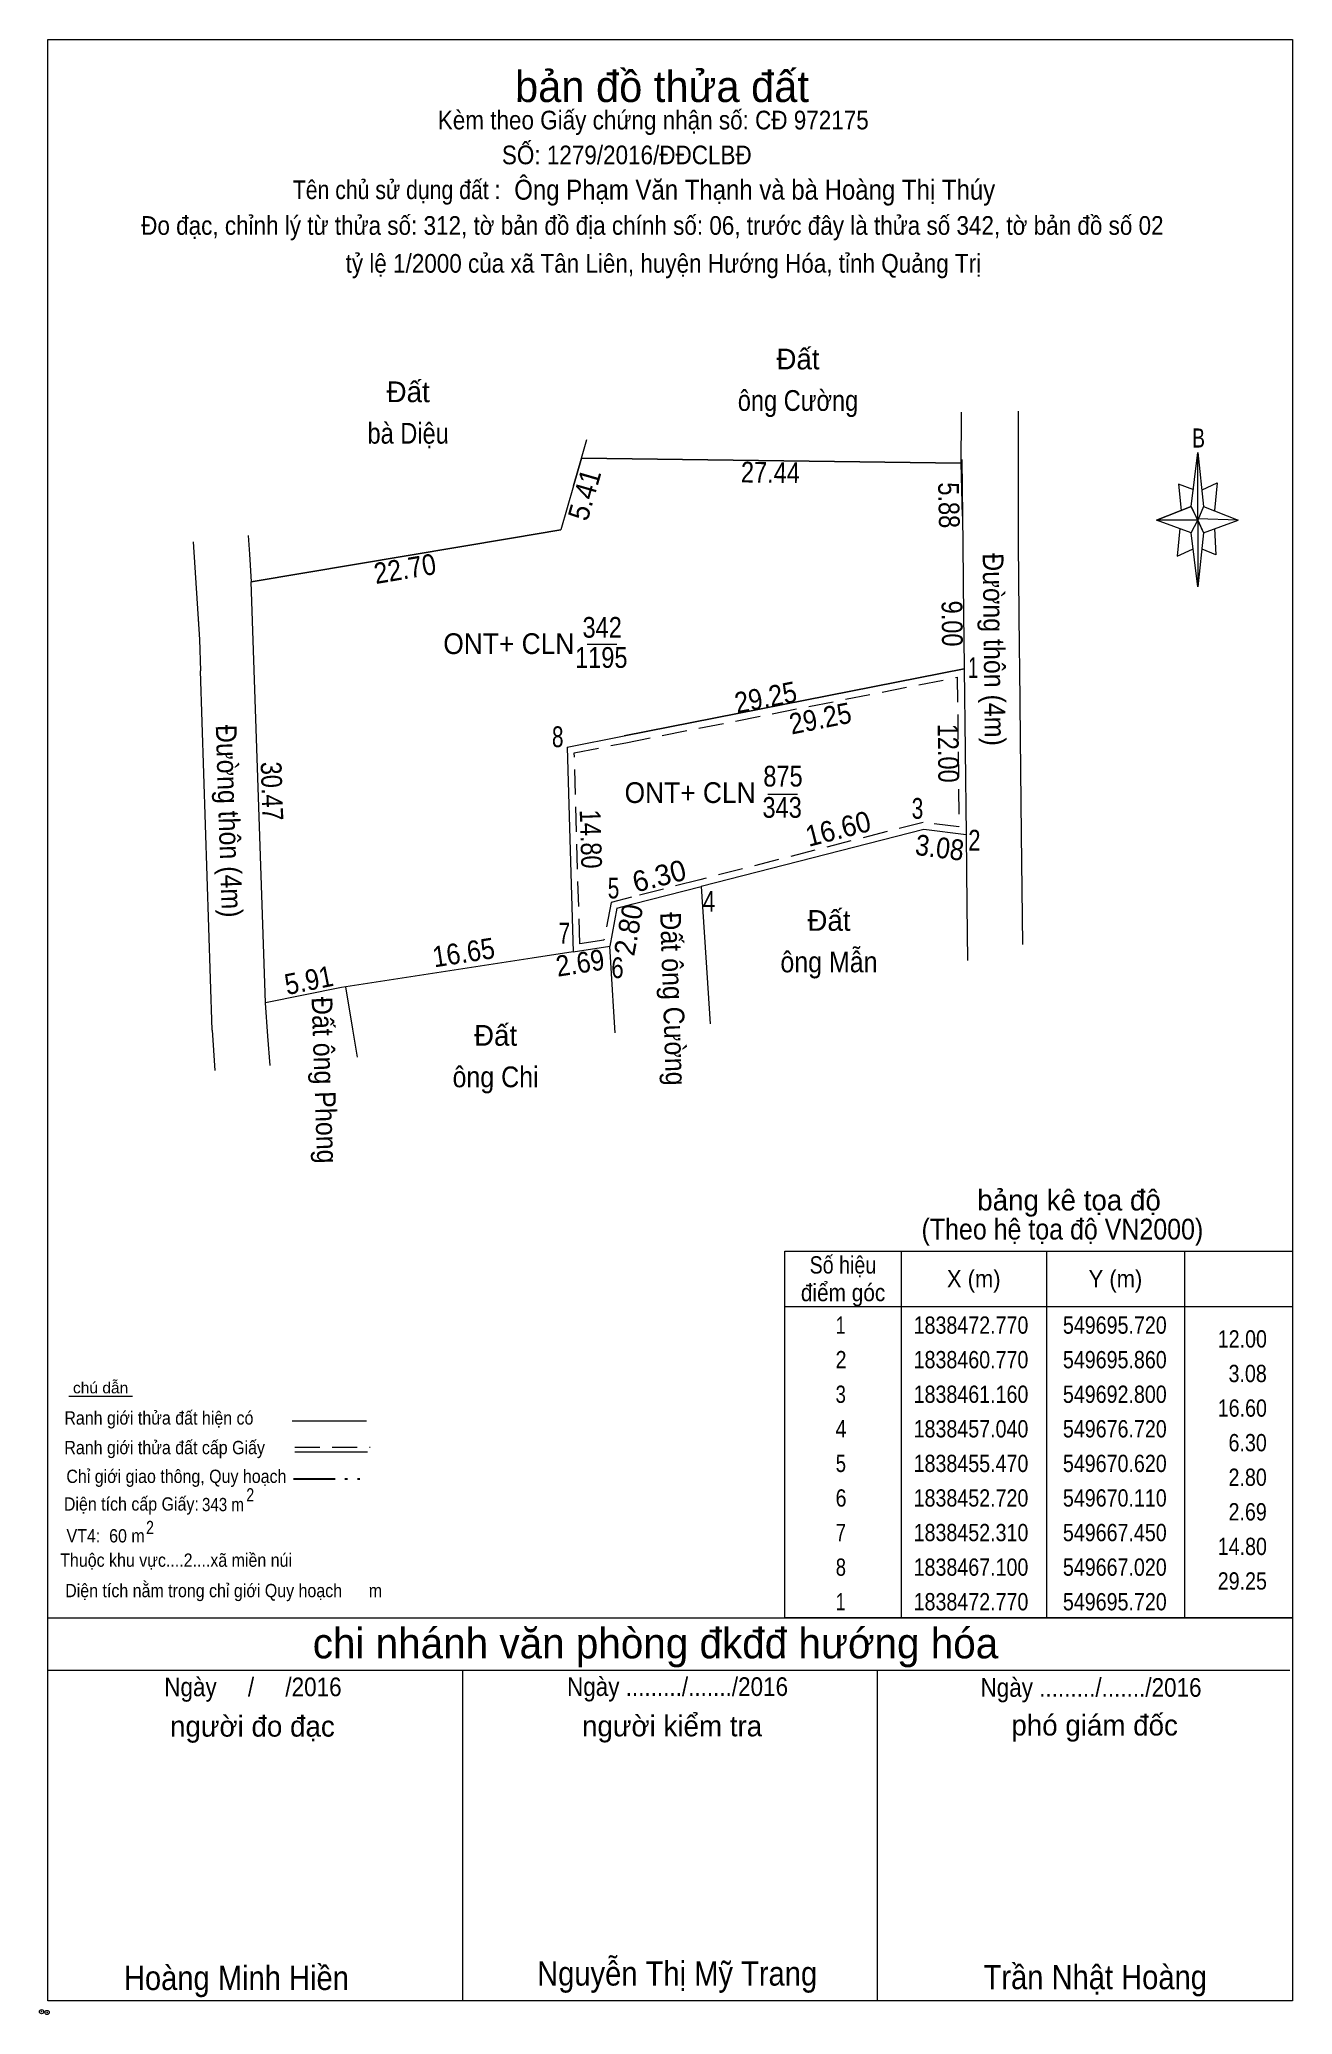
# Model space of a CAD drawing. Header units: metres. Extents: x 549135 to 549719, y 1838375 to 1838524.
# Drawn here: x 549628.9 to 549719.5, y 1838375.5 to 1838518.3 of the extents above; entities that cross this region are included whole.
import ezdxf
from ezdxf.enums import TextEntityAlignment as Align

# ---------------------------------------------------------------- set-up
doc = ezdxf.new("R2010")
doc.units = ezdxf.units.M
doc.header["$LTSCALE"] = 0.6
doc.header["$PDMODE"] = 32
doc.header["$PDSIZE"] = 0.3
doc.linetypes.add('DASH_DOUBLE_DOT', pattern=[9.2, 5, -1.2, 0.3, -1.2, 0.3, -1.2])
doc.linetypes.add('MEDIUM_DASHED', pattern=[4.5, 3, -1.5])
for name, color, linetype, lineweight in [('14', 7, 'Continuous', 13), ('18', 7, 'Continuous', 25), ('63', 7, 'Continuous', 13)]:
    doc.layers.add(name, color=color, linetype=linetype, lineweight=lineweight)
doc.layers.add('15', color=7, linetype='Continuous')

msp = doc.modelspace()

# ---------------------------------------------------------------- texts
at = {"layer": '14'}
for s, height, p in [('bản đồ thửa đất', 2.25, (549673.875, 1838513.75)), ('bảng kê tọa độ', 1.5, (549703.31, 1838433.61)), ('chi nhánh văn phòng đkđđ hướng hóa', 2.187, (549673.405, 1838401.23)), ('người đo đạc', 1.5, (549644.255, 1838395.57)), ('người kiểm tra', 1.5, (549674.605, 1838395.59)), ('phó giám đốc', 1.5, (549705.16, 1838395.65))]:
    msp.add_text(s, height=height, dxfattribs=at).set_placement(p, align=Align.CENTER)
for s, height, width, p in [('Kèm theo Giấy chứng nhận số: CĐ 972175', 1.35, 0.9, (549673.245, 1838511.77)), ('SỐ: 1279/2016/ĐĐCLBĐ', 1.35, 0.9, (549671.33, 1838509.25)), ('Tên chủ sử dụng đất :', 1.35, 0.85, (549654.685, 1838506.73)), ('Đo đạc, chỉnh lý từ thửa số: 312, tờ bản đồ địa chính số: 06, trước đây là thửa số 342, tờ bản đồ số 02', 1.35, 0.9, (549673.18, 1838504.15)), (' tỷ lệ 1/2000 của xã Tân Liên, huyện Hướng Hóa, tỉnh Quảng Trị', 1.35, 0.9, (549673.75, 1838501.41)), ('B', 1.378, 0.75, (549712.68, 1838488.77)), ('(Theo hệ tọa độ VN2000)', 1.5, 0.9, (549702.83, 1838431.51)), ('chú dẫn', 0.8, 1.05, (549633.28, 1838420.39)), ('Ranh giới thửa đất hiện có ', 0.96, 0.9, (549637.655, 1838418.13)), ('Ranh giới thửa đất cấp Giấy', 0.96, 0.9, (549637.91, 1838415.99)), ('Chỉ giới giao thông, Quy hoạch', 0.96, 0.9, (549638.76, 1838413.91)), ('Diện tích cấp Giấy: ', 0.96, 0.9, (549635.665, 1838411.91)), ('343 m ', 0.96, 0.85, (549642.28, 1838411.87)), ('2', 0.96, 0.8, (549644.1, 1838412.57)), ('2', 0.96, 0.8, (549644.1, 1838412.57)), (' VT4:  60 m ', 0.96, 0.9, (549633.64, 1838409.61)), ('2', 0.96, 0.8, (549636.85, 1838410.21)), ('Thuộc khu vực....2....xã miền núi', 0.96, 0.9, (549638.74, 1838407.85)), ('Diện tích nằm trong chỉ giới Quy hoạch      m', 0.96, 0.9, (549642.175, 1838405.65)), ('Ngày     /     /2016', 1.35, 0.9, (549644.295, 1838398.49)), ('Ngày ........./......./2016', 1.35, 0.9, (549675, 1838398.51)), ('Ngày ........./......./2016', 1.35, 0.9, (549704.9, 1838398.45)), ('Hoàng Minh Hiền', 1.75, 0.9, (549643.1, 1838377.25)), ('Nguyễn Thị Mỹ Trang', 1.75, 0.9, (549674.97, 1838377.57)), ('Trần Nhật Hoàng', 1.75, 0.9, (549705.205, 1838377.31))]:
    msp.add_text(s, height=height, dxfattribs=dict(at, width=width)).set_placement(p, align=Align.CENTER)
at = {"layer": '14', "width": 0.9}
msp.add_text('Ông Phạm Văn Thạnh và bà Hoàng Thị Thúy', height=1.44, dxfattribs=at).set_placement((549663.19, 1838506.69))
at = {"layer": '15'}
for s, width, p in [('1', 0.65, (549696.375, 1838472.11)), ('8', 0.75, (549666.335, 1838467.11)), ('3', 0.75, (549692.35, 1838461.93)), ('2', 0.8, (549696.465, 1838459.63)), ('5', 0.75, (549670.37, 1838456.17)), ('4', 0.8, (549677.28, 1838455.21)), ('7', 0.75, (549666.815, 1838452.91)), ('6', 0.8, (549670.655, 1838450.41))]:
    msp.add_text(s, height=1.5, dxfattribs=dict(at, width=width)).set_placement(p, align=Align.CENTER)
at = {"layer": '63'}
for p in [(549683.71, 1838494.42), (549655.52, 1838492.05), (549685.95, 1838453.83), (549661.84, 1838445.52)]:
    msp.add_text('Đất', height=1.5, dxfattribs=at).set_placement(p, align=Align.CENTER)
for s, height, width, p in [('ông Cường', 1.5, 0.85, (549683.71, 1838491.42)), ('bà Diệu', 1.5, 0.85, (549655.52, 1838489.05)), ('342', 1.5, 0.85, (549669.55, 1838475.02)), ('ONT+ CLN', 1.5, 0.95, (549662.8, 1838473.84)), ('1195', 1.5, 0.85, (549669.485, 1838472.84)), ('875', 1.5, 0.85, (549682.625, 1838464.26)), ('ONT+ CLN', 1.5, 0.95, (549675.91, 1838463.07)), ('343', 1.5, 0.85, (549682.565, 1838462)), ('ông Mẫn', 1.5, 0.9, (549685.95, 1838450.83)), ('ông Chi', 1.5, 0.9, (549661.84, 1838442.52)), ('Số hiệu', 1.25, 0.85, (549686.96, 1838429.05)), ('điểm góc', 1.25, 0.9, (549686.97, 1838427.05)), ('X (m)', 1.25, 0.95, (549696.42, 1838428.05)), ('Y (m)', 1.25, 0.95, (549706.665, 1838428.05)), (' 1', 1.25, 0.75, (549686.62, 1838424.7)), ('1838472.770', 1.25, 0.85, (549696.22, 1838424.7)), ('549695.720', 1.25, 0.85, (549706.62, 1838424.7)), (' 2', 1.25, 0.85, (549686.625, 1838422.2)), ('1838460.770', 1.25, 0.85, (549696.22, 1838422.2)), ('549695.860', 1.25, 0.85, (549706.62, 1838422.2)), (' 3', 1.25, 0.8, (549686.615, 1838419.7)), ('1838461.160', 1.25, 0.85, (549696.22, 1838419.7)), ('549692.800', 1.25, 0.85, (549706.62, 1838419.7)), (' 4', 1.25, 0.85, (549686.62, 1838417.2)), ('1838457.040', 1.25, 0.85, (549696.22, 1838417.2)), ('549676.720', 1.25, 0.85, (549706.62, 1838417.2)), (' 5', 1.25, 0.8, (549686.625, 1838414.7)), ('1838455.470', 1.25, 0.85, (549696.22, 1838414.7)), ('549670.620', 1.25, 0.85, (549706.62, 1838414.7)), (' 6', 1.25, 0.85, (549686.625, 1838412.2)), ('1838452.720', 1.25, 0.85, (549696.22, 1838412.2)), ('549670.110', 1.25, 0.85, (549706.62, 1838412.2)), (' 7', 1.25, 0.8, (549686.625, 1838409.7)), ('1838452.310', 1.25, 0.85, (549696.22, 1838409.7)), ('549667.450', 1.25, 0.85, (549706.62, 1838409.7)), (' 8', 1.25, 0.8, (549686.625, 1838407.2)), ('1838467.100', 1.25, 0.85, (549696.22, 1838407.2)), ('549667.020', 1.25, 0.85, (549706.62, 1838407.2)), (' 1', 1.25, 0.75, (549686.62, 1838404.7)), ('1838472.770', 1.25, 0.85, (549696.22, 1838404.7)), ('549695.720', 1.25, 0.85, (549706.62, 1838404.7))]:
    msp.add_text(s, height=height, dxfattribs=dict(at, width=width)).set_placement(p, align=Align.CENTER)
for s, rotation, width, p in [('5.41', 74.011, 0.95, (549668.991, 1838485.1584)), ('27.44', 359.248, 0.85, (549681.7052, 1838486.2213)), ('5.88', 271.267, 0.85, (549693.8771, 1838484.5816)), ('22.70', 9.483, 0.9, (549655.4064, 1838479.2703)), ('Đường thôn (4m)', 270.637, 0.9, (549697.1452, 1838474.1583)), ('9.00', 270.637, 0.85, (549694.1089, 1838476.0333)), ('29.25', 11.175, 0.9, (549681.5146, 1838469.9754)), ('29.25', 11.175, 0.9, (549685.4646, 1838468.4554)), ('Đường thôn (4m)', 271.829, 0.9, (549641.8267, 1838461.7339)), ('12.00', 270.668, 0.85, (549693.8355, 1838466.6637)), ('30.47', 271.937, 0.85, (549644.9237, 1838463.9004)), ('14.80', 271.665, 0.85, (549667.9839, 1838460.4418)), ('16.60', 14.371, 0.95, (549686.7938, 1838460.4877)), ('3.08', 352.737, 0.9, (549693.8652, 1838459.1076)), ('2.80', 79.494, 0.95, (549672.1935, 1838453.7683)), ('Đất ông Cường', 271.937, 0.9, (549673.9513, 1838448.8804)), ('16.65', 8.738, 0.9, (549659.6411, 1838451.5245)), ('5.91', 11.329, 0.9, (549648.4827, 1838449.5251)), ('2.69', 8.762, 0.9, (549668.0657, 1838450.7737)), ('Đất ông Phong', 271.937, 0.9, (549648.7377, 1838443.0054))]:
    msp.add_text(s, height=1.5, rotation=rotation, dxfattribs=dict(at, width=width)).set_placement(p, align=Align.CENTER)
msp.add_text('6.30', height=1.5, rotation=14.433, dxfattribs=at).set_placement((549673.8581, 1838457.0705), align=Align.CENTER)
at = {"layer": '63', "width": 0.85}
for s, p in [('12.00', (549717.62, 1838423.7)), ('3.08', (549717.61, 1838421.2)), ('16.60', (549717.62, 1838418.7)), ('6.30', (549717.61, 1838416.2)), ('2.80', (549717.61, 1838413.7)), ('2.69', (549717.61, 1838411.2)), ('14.80', (549717.62, 1838408.7)), ('29.25', (549717.62, 1838406.2))]:
    msp.add_text(s, height=1.25, dxfattribs=at).set_placement(p, align=Align.RIGHT)

# ---------------------------------------------------------------- linework, layer by layer
at = {"layer": '14'}
for p, q in [((549712.13, 1838484.51), (549712.63, 1838488.41)), ((549713.03, 1838484.51), (549715.53, 1838483.51)), ((549712.13, 1838482.61), (549709.63, 1838483.51)), ((549713.83, 1838482.91), (549713.93, 1838481.01)), ((549713.03, 1838482.61), (549712.63, 1838478.71)), ((549713.93, 1838481.01), (549712.93, 1838481.41)), ((549630.98, 1838420.19), (549635.58, 1838420.19)), ((549647.13, 1838418.41), (549652.51, 1838418.41)), ((549647.33, 1838416.17), (549652.59, 1838416.17)), ((549629.47, 1838404.17), (549719.47, 1838404.17)), ((549629.47, 1838400.37), (549719.27, 1838400.37)), ((549629.47, 1838400.37), (549719.27, 1838400.37)), ((549629.47, 1838400.37), (549719.27, 1838400.37)), ((549659.47, 1838376.47), (549659.47, 1838400.37)), ((549689.47, 1838376.47), (549689.47, 1838400.37))]:
    msp.add_line(p, q, dxfattribs=at)
at = {"layer": '14', "linetype": 'MEDIUM_DASHED'}
msp.add_line((549647.33, 1838416.49), (549652.77, 1838416.49), dxfattribs=at)
at = {"layer": '14', "linetype": 'DASH_DOUBLE_DOT', "lineweight": 25}
msp.add_line((549647.23, 1838414.21), (549652.47, 1838414.21), dxfattribs=at)
at = {"layer": '14'}
for points in [[(549629.47, 1838518.27), (549719.47, 1838518.27), (549719.47, 1838376.47), (549629.47, 1838376.47)], [(549712.63, 1838488.41), (549713.03, 1838484.51), (549712.63, 1838483.51)], [(549712.63, 1838483.51), (549709.63, 1838483.51), (549712.13, 1838484.51), (549713.03, 1838482.61), (549715.53, 1838483.51), (549712.63, 1838483.61)], [(549712.63, 1838483.51), (549712.63, 1838478.71), (549712.13, 1838482.61)]]:
    msp.add_lwpolyline(points, close=True, dxfattribs=at)
for points in [[(549712.33, 1838485.71), (549711.23, 1838486.11), (549711.43, 1838484.21)], [(549712.93, 1838485.71), (549714.03, 1838486.21), (549713.83, 1838484.21)], [(549712.63, 1838483.51), (549712.13, 1838484.51), (549709.63, 1838483.51)], [(549711.33, 1838482.91), (549711.13, 1838480.91), (549712.23, 1838481.41)], [(549712.63, 1838483.51), (549713.03, 1838482.61), (549715.53, 1838483.51)], [(549719.47, 1838376.47), (549629.47, 1838376.47), (549629.47, 1838400.37)]]:
    msp.add_lwpolyline(points, dxfattribs=at)
for p in [(549629.01, 1838375.69), (549629.41, 1838375.63)]:
    msp.add_point(p, dxfattribs=at)
at = {"layer": '18', "lineweight": 13}
for p, q in [((549695.79, 1838466.89), (549695.86, 1838460.77)), ((549695.86, 1838460.77), (549692.8, 1838461.16))]:
    msp.add_line(p, q, dxfattribs=at)
at = {"layer": '63'}
for p, q in [((549699.63, 1838491.41), (549699.63, 1838489.34)), ((549668.05, 1838488.01), (549668.44, 1838489.35)), ((549699.63, 1838489.34), (549699.62, 1838483.7)), ((549695.49, 1838487.65), (549668.05, 1838488.01)), ((549666.56, 1838482.81), (549662.99, 1838482.21)), ((549699.62, 1838483.7), (549699.62, 1838481.82)), ((549639.98, 1838481.95), (549640.43, 1838474.9)), ((549662.99, 1838482.21), (549644.17, 1838479.07)), ((549695.62, 1838481.77), (549695.68, 1838476.53)), ((549645.2, 1838448.62), (549644.17, 1838479.07)), ((549640.34, 1838476.39), (549640.43, 1838474.9)), ((549640.43, 1838474.9), (549640.51, 1838472.63)), ((549670.6, 1838474.52), (549668.46, 1838474.52)), ((549671.15, 1838467.92), (549695.72, 1838472.77)), ((549695.72, 1838472.77), (549695.79, 1838466.89)), ((549699.72, 1838472.82), (549699.78, 1838467.79)), ((549641.34, 1838446.64), (549640.51, 1838472.63)), ((549667.02, 1838467.1), (549671.15, 1838467.92)), ((549667.02, 1838467.1), (549667.21, 1838460.46)), ((549699.78, 1838467.79), (549699.86, 1838460.82)), ((549695.79, 1838466.89), (549695.86, 1838460.77)), ((549683.68, 1838463.68), (549681.54, 1838463.68)), ((549667.21, 1838460.46), (549667.45, 1838452.31)), ((549695.86, 1838460.77), (549695.92, 1838455.69)), ((549699.86, 1838460.82), (549699.95, 1838452.85)), ((549671.79, 1838455.77), (549676.72, 1838457.04)), ((549676.72, 1838457.04), (549677.05, 1838451.89)), ((549676.72, 1838457.04), (549677.05, 1838451.89)), ((549670.62, 1838455.47), (549671.79, 1838455.77)), ((549695.92, 1838455.69), (549695.96, 1838451.68)), ((549670.62, 1838455.47), (549670.11, 1838452.72)), ((549667.45, 1838452.31), (549670.11, 1838452.72)), ((549670.3, 1838449.57), (549670.11, 1838452.72)), ((549670.3, 1838449.57), (549670.11, 1838452.72)), ((549664.48, 1838451.85), (549650.69, 1838449.72)), ((549667.45, 1838452.31), (549664.48, 1838451.85)), ((549677.05, 1838451.89), (549677.35, 1838447.1)), ((549677.05, 1838451.89), (549677.35, 1838447.1)), ((549650.69, 1838449.72), (549645.2, 1838448.62)), ((549650.99, 1838449.78), (549651.5, 1838446.73)), ((549641.34, 1838446.64), (549641.54, 1838443.73)), ((549651.5, 1838446.73), (549651.84, 1838444.7)), ((549691.17, 1838430.67), (549691.17, 1838404.17)), ((549701.67, 1838430.67), (549701.67, 1838404.17)), ((549711.67, 1838430.67), (549711.67, 1838404.17)), ((549682.77, 1838426.67), (549719.47, 1838426.67))]:
    msp.add_line(p, q, dxfattribs=at)
for points in [[(549695.52, 1838491.32), (549695.52, 1838490.9), (549695.49, 1838487.65)], [(549668.05, 1838488.01), (549667.48, 1838486.01), (549666.56, 1838482.81)], [(549667.48, 1838486.01), (549668.05, 1838488.01), (549695.49, 1838487.65), (549695.57, 1838483.81)], [(549695.55, 1838487.91), (549695.6, 1838483.81), (549695.62, 1838481.77)], [(549644.17, 1838479.07), (549662.99, 1838482.21), (549666.56, 1838482.81)], [(549644.17, 1838479.07), (549662.99, 1838482.21), (549666.56, 1838482.81)], [(549644.17, 1838479.07), (549662.99, 1838482.21), (549666.56, 1838482.81)], [(549643.96, 1838482.42), (549644.05, 1838481.05), (549644.17, 1838479.07)], [(549699.62, 1838481.81), (549699.7, 1838474.27), (549699.72, 1838472.81)], [(549695.68, 1838476.53), (549695.7, 1838475), (549695.72, 1838472.77)], [(549695.7, 1838475), (549695.72, 1838472.77), (549671.15, 1838467.92)], [(549695.86, 1838460.77), (549692.8, 1838461.16), (549676.72, 1838457.04)], [(549670.62, 1838455.47), (549671.79, 1838455.77), (549676.72, 1838457.04)], [(549645.53, 1838444.1), (549645.38, 1838446.21), (549645.21, 1838448.62)], [(549670.48, 1838446.46), (549670.37, 1838448.35), (549670.3, 1838449.57)], [(549670.48, 1838446.46), (549670.37, 1838448.35), (549670.3, 1838449.57)]]:
    msp.add_lwpolyline(points, dxfattribs=at)
at = {"layer": '63', "linetype": 'MEDIUM_DASHED'}
for points in [[(549671.25, 1838467.43), (549695.23, 1838472.16), (549695.35, 1838461.34), (549692.77, 1838461.67), (549676.6, 1838457.52), (549671.67, 1838456.25)], [(549671.67, 1838456.25), (549670.19, 1838455.88), (549669.68, 1838453.16), (549667.93, 1838452.89), (549667.53, 1838466.69), (549671.25, 1838467.43)]]:
    msp.add_lwpolyline(points, dxfattribs=at)
at = {"layer": '63'}
msp.add_lwpolyline([(549682.77, 1838430.67), (549719.47, 1838430.67), (549719.47, 1838404.17), (549682.77, 1838404.17)], close=True, dxfattribs=at)

msp.set_redraw_order([(e.dxf.handle, doc.entitydb.next_handle()) for e in msp.query("TEXT MTEXT ATTDEF DIMENSION ARC_DIMENSION")])  # texts and dimensions are drawn at this point

doc.saveas('drawing.dxf')
